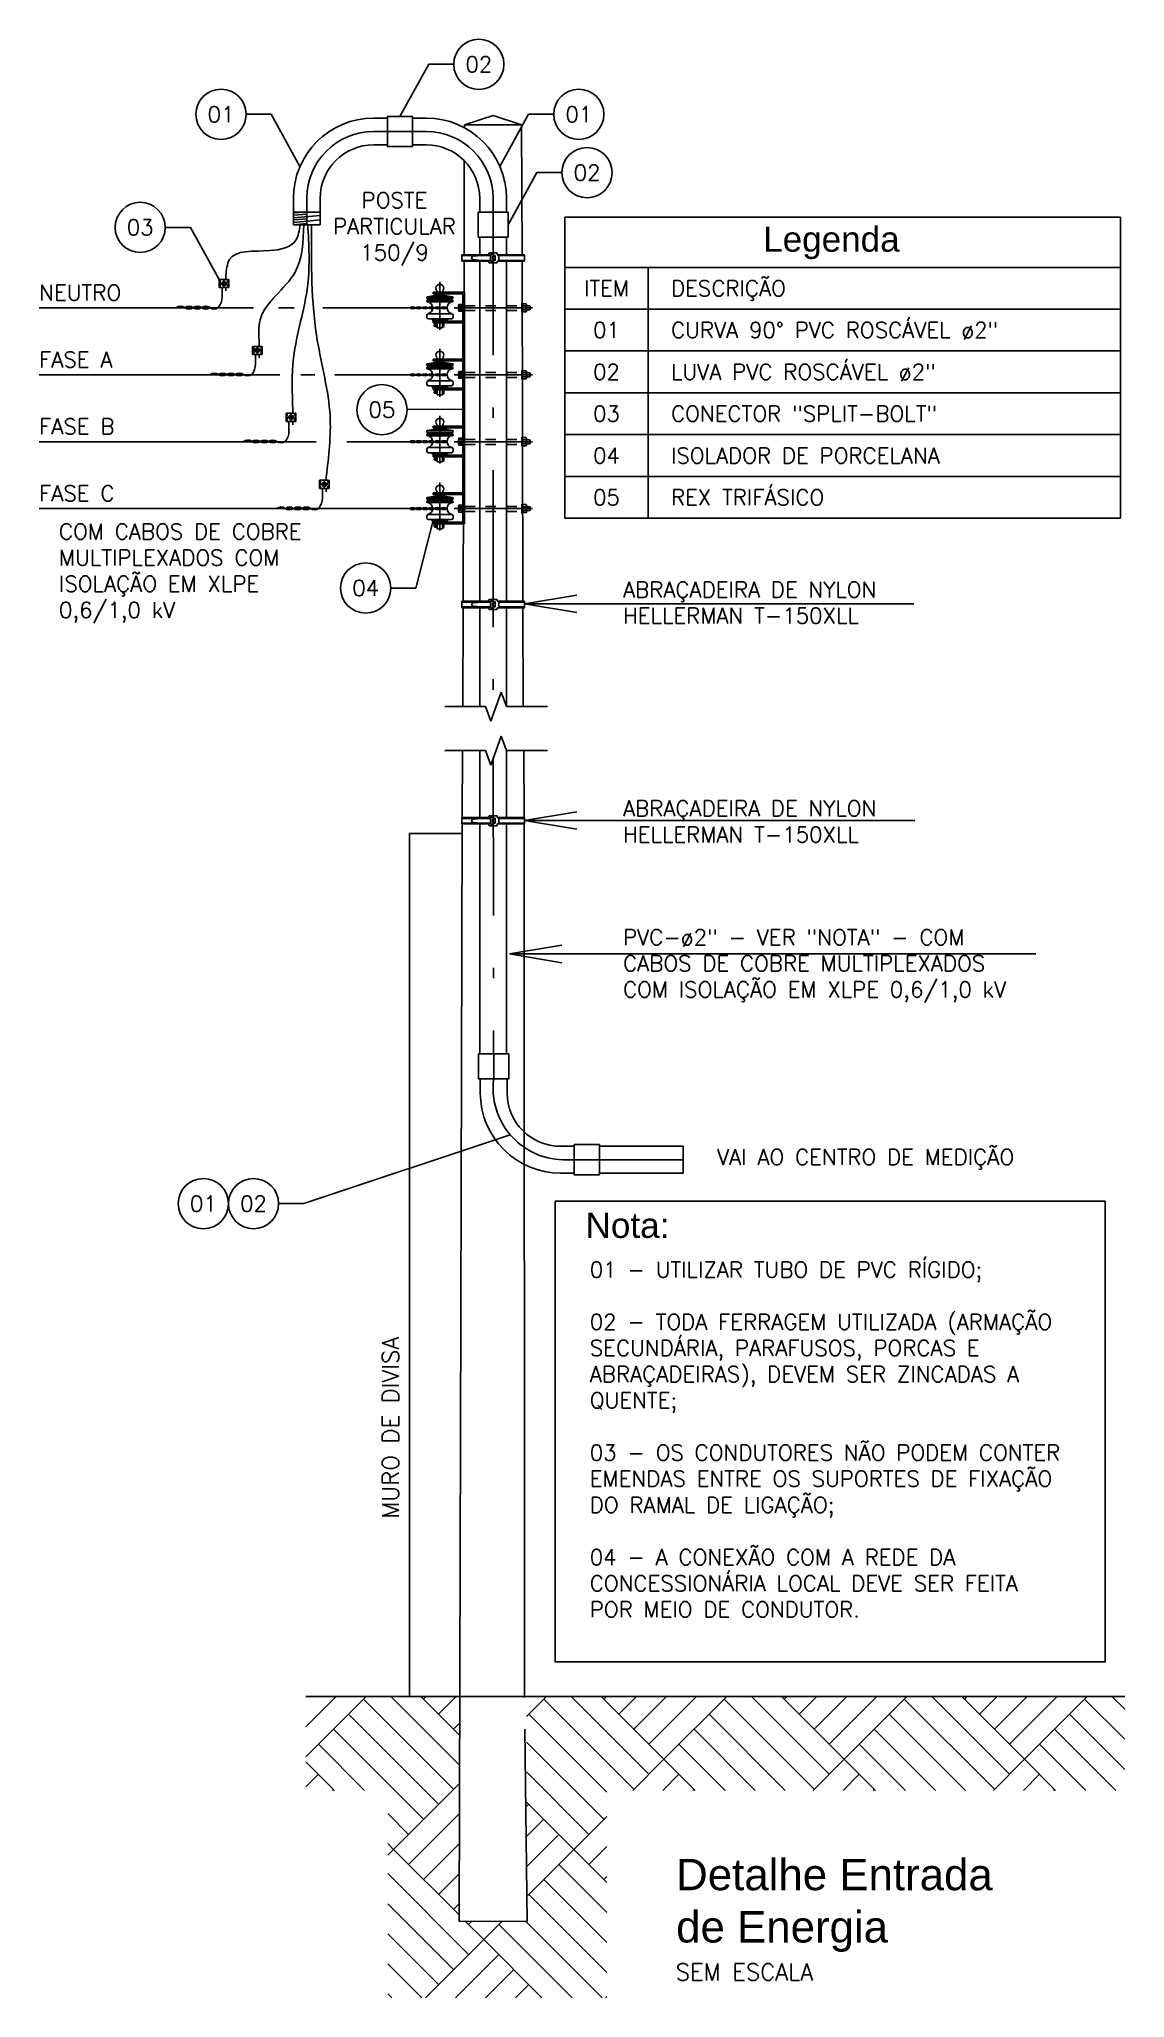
# Model space of a CAD drawing. Header units: millimetres. Extents: x 0 to 321, y -39 to 66.
# Drawn here: x 283.94 to 294.32, y 26.14 to 44.87 of the extents above; entities that cross this region are included whole.
import ezdxf
from ezdxf.enums import TextEntityAlignment as Align

# ---------------------------------------------------------------- set-up
doc = ezdxf.new("R2010")
doc.units = ezdxf.units.MM
doc.header["$LTSCALE"] = 0.5
doc.header["$MEASUREMENT"] = 0
for name, pattern in [('CENTRO01', [8, 3, -1, 0, -1, 3]), ('HIDDEN', [9.525, 6.35, -3.175]), ('HIDDEN2', [0.1875, 0.125, -0.0625])]:
    doc.linetypes.add(name, pattern=pattern)
for name, color, linetype in [('A-PILAR', 2, 'Continuous'), ('A-PISO', 5, 'Continuous'), ('A-TXT1', 2, 'Continuous'), ('AUXIL1', 1, 'Continuous'), ('AUXIL2', 7, 'Continuous'), ('E-CENT', 7, 'CENTRO01'), ('E-CENTRO', 7, 'CENTRO01'), ('E-CT-001', 1, 'Continuous'), ('E-HATCH', 7, 'Continuous'), ('E-ISO-CENTRO', 7, 'CENTRO01'), ('E-PAR-CENTRO', 7, 'CENTRO01'), ('E-PARAFUSO', 7, 'Continuous'), ('ELETRODUTO', 3, 'Continuous'), ('LEGENDA', 2, 'Continuous'), ('linha_de_chamada', 1, 'Continuous'), ('NORMO-DETALHES', 2, 'Continuous')]:
    doc.layers.add(name, color=color, linetype=linetype)
doc.layers.add('Arquitetura', color=8, linetype='Continuous', lineweight=5)
doc.styles.add('140-50', font='arial.ttf', dxfattribs={"height": 0.3})
doc.styles.add('140-500', font='arial.ttf', dxfattribs={"height": 3})
doc.styles.add('60-250', font='romans.shx', dxfattribs={"height": 0.375})
doc.styles.add('60-50', font='romans.shx', dxfattribs={"height": 0.08})
doc.styles.add('ROMANS', font='romans.shx')
doc.dimstyles.new('SETAS250', dxfattribs={"dimtxt": 0.15, "dimasz": 0.5, "dimexe": 0.15, "dimexo": 0, "dimgap": 0.1, "dimtad": 1, "dimzin": 10, "dimdsep": 46, "dimtxsty": '60-250', "dimblk1": 'OPEN', "dimblk2": 'OPEN', "dimsah": 1, "dimcen": 0, "dimclrd": 1, "dimclre": 1, "dimclrt": 2, "dimadec": 0, "dimazin": 0, "dimtfac": 1, "dimtix": 1, "dimtmove": 2, "dimatfit": 3, "dimldrblk": 'OPEN', "dimfxl": 0, "dimtolj": 1, "dimtzin": 6, "dimarcsym": 0})

msp = doc.modelspace()

# ---------------------------------------------------------------- texts
at = {"color": 2, "style": 'ROMANS'}
for s, p in [('ITEM', (289.367, 42.49)), ('01', (289.367, 42.09)), ('02', (289.367, 41.69)), ('03', (289.367, 41.29)), ('04', (289.367, 40.89)), ('05', (289.367, 40.49))]:
    msp.add_text(s, height=0.15, dxfattribs=at).set_placement(p, align=Align.MIDDLE)
for s, p in [('DESCRIÇÃO', (289.984, 42.49)), ('CURVA 90° PVC ROSCÁVEL ø2"', (289.984, 42.09)), ('LUVA PVC ROSCÁVEL ø2"', (289.984, 41.69)), ('CONECTOR "SPLIT-BOLT" ', (289.984, 41.29)), ('ISOLADOR DE PORCELANA', (289.984, 40.89)), ('REX TRIFÁSICO', (289.984, 40.49))]:
    msp.add_text(s, height=0.15, dxfattribs=at).set_placement(p, align=Align.MIDDLE_LEFT)
at = {"color": 2, "char_height": 0.15, "attachment_point": 1, "style": 'ROMANS'}
for s, insert, width in [('ABRAÇADEIRA DE NYLON HELLERMAN T-150XLL', (289.525, 39.683), 2.72951), ('ABRAÇADEIRA DE NYLON HELLERMAN T-150XLL', (289.525, 37.59), 2.7599), ('PVC-ø2" - VER "NOTA" - COM CABOS DE COBRE MULTIPLEXADOS COM ISOLAÇÃO EM XLPE 0,6/1,0 kV', (289.525, 36.358), 4.32886)]:
    msp.add_mtext(s, dxfattribs=dict(at, insert=insert, width=width))
at = {"layer": 'A-TXT1', "style": 'ROMANS'}
msp.add_text('MURO DE DIVISA', height=0.16, rotation=90, dxfattribs=at).set_placement((287.382, 30.72))
at = {"layer": 'Arquitetura', "color": 5, "style": '140-500'}
msp.add_text('Legenda', height=0.24, dxfattribs=at).set_placement((291.518, 42.93), align=Align.MIDDLE)
msp.add_text('Nota:', height=0.24, dxfattribs=at).set_placement((289.167, 33.407))
at = {"layer": 'LEGENDA', "color": 2, "style": '60-50'}
msp.add_text('SEM ESCALA', height=0.16, dxfattribs=at).set_placement((290.028, 26.306))
at = {"layer": 'LEGENDA', "color": 5, "ltscale": 20, "insert": (290.033, 27.468), "char_height": 0.3, "width": 5.17244, "attachment_point": 1, "style": '140-50'}
msp.add_mtext('Detalhe Entrada \\Pde Energia', dxfattribs=at)
at = {"layer": 'NORMO-DETALHES', "style": '60-50'}
for s, p in [('02', (288.146, 44.632)), ('01', (285.68, 44.154)), ('01', (289.102, 44.154)), ('02', (289.181, 43.596)), ('03', (284.907, 43.072)), ('05', (287.219, 41.328)), ('04', (287.064, 39.623)), ('01', (285.511, 33.735)), ('02', (285.991, 33.735))]:
    msp.add_text(s, height=0.15, dxfattribs=at).set_placement(p, align=Align.MIDDLE)
for s, p in [('NEUTRO', (283.941, 42.373)), ('FASE A ', (283.941, 41.733)), ('FASE B ', (283.941, 41.093)), ('FASE C ', (283.941, 40.453))]:
    msp.add_text(s, height=0.15, dxfattribs=at).set_placement(p)
at = {"layer": 'NORMO-DETALHES', "char_height": 0.15, "style": '60-50'}
for s, insert, width, attachment_point in [('POSTE PARTICULAR 150/9', (287.339, 43.407), 1.5438, 2), ('COM CABOS DE COBRE MULTIPLEXADOS COM ISOLAÇÃO EM XLPE 0,6/1,0 kV', (284.13, 40.238), 2.65755, 1), ('VAI AO CENTRO DE MEDIÇÃO', (291.845, 34.255), 4.37287, 2), ('01 - UTILIZAR TUBO DE PVC RÍGIDO;\\P \\P02 - TODA FERRAGEM UTILIZADA (ARMAÇÃO SECUNDÁRIA, PARAFUSOS, PORCAS E ABRAÇADEIRAS), DEVEM SER ZINCADAS A QUENTE; \\P\\P03 - OS CONDUTORES NÃO PODEM CONTER EMENDAS ENTRE OS SUPORTES DE FIXAÇÃO DO RAMAL DE LIGAÇÃO; \\P\\P04 - A CONEXÃO COM A REDE DA CONCESSIONÁRIA LOCAL DEVE SER FEITA POR MEIO DE CONDUTOR.', (289.207, 33.179), 4.94386, 1)]:
    msp.add_mtext(s, dxfattribs=dict(at, insert=insert, width=width, attachment_point=attachment_point))

# ---------------------------------------------------------------- blocks, each defined once
blk = doc.blocks.new('_OPEN')
at = {"color": 0, "linetype": 'ByBlock'}
for p, q in [((-1, 0.167), (0, 0)), ((0, 0), (-1, -0.167)), ((0, 0), (-1, 0))]:
    blk.add_line(p, q, dxfattribs=at)

# ---------------------------------------------------------------- hatches: boundary and pattern name
h = msp.add_hatch()
h.set_pattern_fill('AR-PARQ1', color=1, scale=0.004, angle=45, style=0)
h.set_pattern_definition([(135, (-179.9317, -379.3558), (-1.7242092, 2e-16), [1.2192, -1.2192]), (135, (-179.788, -379.2121), (-1.7242092, 2e-16), [1.2192, -1.2192]), (135, (-179.6443, -379.0684), (-1.7242092, 2e-16), [1.2192, -1.2192]), (135, (-179.5006, -378.9247), (-1.7242092, 2e-16), [1.2192, -1.2192]), (135, (-179.357, -378.781), (-1.7242092, 2e-16), [1.2192, -1.2192]), (135, (-179.2133, -378.6373), (-1.7242092, 2e-16), [1.2192, -1.2192]), (135, (-179.0696, -378.4937), (-1.7242092, 2e-16), [1.2192, -1.2192]), (45, (-180.7938, -378.4937), (1.7242092, -2e-16), [1.2192, -1.2192]), (45, (-180.9375, -378.35), (1.7242092, -2e-16), [1.2192, -1.2192]), (45, (-181.0812, -378.2063), (1.7242092, -2e-16), [1.2192, -1.2192]), (45, (-181.2248, -378.0626), (1.7242092, -2e-16), [1.2192, -1.2192]), (45, (-181.3685, -377.9189), (1.7242092, -2e-16), [1.2192, -1.2192]), (45, (-181.5122, -377.7752), (1.7242092, -2e-16), [1.2192, -1.2192]), (45, (-181.6559, -377.6316), (1.7242092, -2e-16), [1.2192, -1.2192])])
h.paths.add_polyline_path([(294.324, 29.021), (288.602, 29.021), (288.608, 26.869), (287.957, 26.869), (287.962, 29.021), (286.492, 29.021), (286.492, 28.123), (287.275, 28.123), (287.275, 26.139), (289.37, 26.139), (289.37, 28.123), (294.324, 28.123)])

# ---------------------------------------------------------------- linework, layer by layer
at = {"color": 1}
for p, q in [((287.906, 44.632), (287.666, 44.632)), ((285.92, 44.154), (286.16, 44.154)), ((288.862, 44.154), (288.622, 44.154)), ((288.941, 43.596), (288.701, 43.596)), ((288.967, 43.17), (288.967, 40.29)), ((288.967, 43.17), (294.282, 43.17)), ((294.282, 43.17), (294.282, 40.29)), ((285.147, 43.072), (285.387, 43.072)), ((288.242, 42.81), (287.983, 42.81)), ((287.983, 42.749), (287.983, 42.81)), ((288.258, 42.802), (287.983, 42.802)), ((288.258, 42.757), (287.983, 42.757)), ((288.242, 42.749), (287.983, 42.749)), ((288.176, 42.802), (288.092, 42.796)), ((288.092, 42.764), (288.176, 42.757)), ((288.242, 42.82), (288.242, 42.81)), ((288.242, 42.749), (288.242, 42.74)), ((288.314, 42.828), (288.25, 42.828)), ((288.25, 42.732), (288.314, 42.732)), ((288.258, 42.812), (288.258, 42.748)), ((288.286, 42.812), (288.258, 42.812)), ((288.258, 42.748), (288.286, 42.748)), ((288.276, 42.764), (288.276, 42.796)), ((288.302, 42.796), (288.276, 42.796)), ((288.276, 42.764), (288.302, 42.764)), ((288.286, 42.804), (288.286, 42.812)), ((288.302, 42.804), (288.286, 42.804)), ((288.286, 42.756), (288.302, 42.756)), ((288.286, 42.756), (288.286, 42.748)), ((288.302, 42.804), (288.302, 42.756)), ((288.322, 42.82), (288.322, 42.81)), ((288.322, 42.81), (288.583, 42.81)), ((288.322, 42.749), (288.322, 42.74)), ((288.322, 42.749), (288.583, 42.749)), ((288.338, 42.757), (288.338, 42.802)), ((288.338, 42.802), (288.583, 42.802)), ((288.338, 42.757), (288.583, 42.757)), ((288.583, 42.749), (288.583, 42.81)), ((288.583, 42.757), (288.583, 42.802)), ((288.967, 42.69), (294.282, 42.69)), ((289.767, 42.69), (289.767, 40.29)), ((288.967, 42.29), (294.282, 42.29)), ((288.967, 41.89), (294.282, 41.89)), ((288.967, 41.49), (294.282, 41.49)), ((287.459, 41.332), (287.992, 41.331)), ((288.967, 41.09), (294.282, 41.09)), ((288.967, 40.69), (294.282, 40.69)), ((288.967, 40.29), (294.282, 40.29)), ((287.544, 39.623), (287.709, 40.269)), ((287.304, 39.623), (287.544, 39.623)), ((288.242, 39.496), (287.983, 39.496)), ((287.983, 39.435), (287.983, 39.496)), ((288.258, 39.488), (287.983, 39.488)), ((288.258, 39.443), (287.983, 39.443)), ((288.242, 39.435), (287.983, 39.435)), ((288.176, 39.488), (288.092, 39.482)), ((288.092, 39.45), (288.176, 39.443)), ((288.242, 39.506), (288.242, 39.496)), ((288.242, 39.435), (288.242, 39.426)), ((288.314, 39.514), (288.25, 39.514)), ((288.25, 39.418), (288.314, 39.418)), ((288.258, 39.498), (288.258, 39.434)), ((288.286, 39.498), (288.258, 39.498)), ((288.258, 39.434), (288.286, 39.434)), ((288.276, 39.45), (288.276, 39.482)), ((288.302, 39.482), (288.276, 39.482)), ((288.276, 39.45), (288.302, 39.45)), ((288.286, 39.49), (288.286, 39.498)), ((288.302, 39.49), (288.286, 39.49)), ((288.286, 39.442), (288.302, 39.442)), ((288.286, 39.442), (288.286, 39.434)), ((288.302, 39.49), (288.302, 39.442)), ((288.322, 39.506), (288.322, 39.496)), ((288.322, 39.496), (288.583, 39.496)), ((288.322, 39.435), (288.322, 39.426)), ((288.322, 39.435), (288.583, 39.435)), ((288.338, 39.443), (288.338, 39.488)), ((288.338, 39.488), (288.583, 39.488)), ((288.338, 39.443), (288.583, 39.443)), ((288.583, 39.435), (288.583, 39.496)), ((288.583, 39.443), (288.583, 39.488)), ((288.242, 37.427), (287.983, 37.427)), ((287.983, 37.366), (287.983, 37.427)), ((288.258, 37.419), (287.983, 37.419)), ((288.258, 37.374), (287.983, 37.374)), ((288.242, 37.366), (287.983, 37.366)), ((288.176, 37.419), (288.092, 37.413)), ((288.092, 37.381), (288.176, 37.374)), ((288.242, 37.437), (288.242, 37.427)), ((288.242, 37.366), (288.242, 37.357)), ((288.314, 37.445), (288.25, 37.445)), ((288.25, 37.349), (288.314, 37.349)), ((288.258, 37.429), (288.258, 37.365)), ((288.286, 37.429), (288.258, 37.429)), ((288.258, 37.365), (288.286, 37.365)), ((288.276, 37.381), (288.276, 37.413)), ((288.302, 37.413), (288.276, 37.413)), ((288.276, 37.381), (288.302, 37.381)), ((288.286, 37.421), (288.286, 37.429)), ((288.302, 37.421), (288.286, 37.421)), ((288.286, 37.373), (288.302, 37.373)), ((288.286, 37.373), (288.286, 37.365)), ((288.302, 37.421), (288.302, 37.373)), ((288.322, 37.437), (288.322, 37.427)), ((288.322, 37.427), (288.583, 37.427)), ((288.322, 37.366), (288.322, 37.357)), ((288.322, 37.366), (288.583, 37.366)), ((288.338, 37.374), (288.338, 37.419)), ((288.338, 37.419), (288.583, 37.419)), ((288.338, 37.374), (288.583, 37.374)), ((288.583, 37.366), (288.583, 37.427)), ((288.583, 37.374), (288.583, 37.419)), ((286.231, 33.735), (286.471, 33.735))]:
    msp.add_line(p, q, dxfattribs=at)
for p, q in [((285.662, 42.496), (285.662, 42.574)), ((285.662, 42.574), (285.668, 42.574)), ((285.662, 42.552), (285.679, 42.552)), ((285.668, 42.552), (285.668, 42.574)), ((285.672, 42.535), (285.743, 42.535)), ((285.673, 42.552), (285.673, 42.574)), ((285.673, 42.574), (285.743, 42.574)), ((285.708, 42.554), (285.692, 42.544)), ((285.692, 42.544), (285.692, 42.525)), ((285.708, 42.565), (285.708, 42.505)), ((285.724, 42.544), (285.708, 42.554)), ((285.724, 42.525), (285.724, 42.544)), ((285.737, 42.552), (285.754, 42.552)), ((285.743, 42.574), (285.743, 42.552)), ((285.748, 42.574), (285.748, 42.552)), ((285.748, 42.574), (285.754, 42.574)), ((285.754, 42.574), (285.754, 42.496)), ((285.679, 42.518), (285.662, 42.518)), ((285.668, 42.496), (285.662, 42.496)), ((285.668, 42.496), (285.668, 42.518)), ((285.673, 42.496), (285.673, 42.518)), ((285.743, 42.496), (285.673, 42.496)), ((285.692, 42.525), (285.708, 42.516)), ((285.708, 42.516), (285.724, 42.525)), ((285.754, 42.518), (285.737, 42.518)), ((285.743, 42.518), (285.743, 42.496)), ((285.748, 42.518), (285.748, 42.496)), ((285.754, 42.496), (285.748, 42.496)), ((285.982, 41.934), (285.988, 41.934)), ((285.982, 41.856), (285.982, 41.934)), ((285.982, 41.912), (285.999, 41.912)), ((285.999, 41.878), (285.982, 41.878)), ((285.988, 41.856), (285.982, 41.856)), ((285.988, 41.912), (285.988, 41.934)), ((285.988, 41.856), (285.988, 41.878)), ((285.992, 41.895), (286.063, 41.895)), ((285.993, 41.934), (286.063, 41.934)), ((285.993, 41.912), (285.993, 41.934)), ((285.993, 41.856), (285.993, 41.878)), ((286.063, 41.856), (285.993, 41.856)), ((286.028, 41.914), (286.012, 41.904)), ((286.012, 41.904), (286.012, 41.885)), ((286.012, 41.885), (286.028, 41.876)), ((286.028, 41.925), (286.028, 41.865)), ((286.044, 41.904), (286.028, 41.914)), ((286.028, 41.876), (286.044, 41.885)), ((286.044, 41.885), (286.044, 41.904)), ((286.057, 41.912), (286.074, 41.912)), ((286.074, 41.878), (286.057, 41.878)), ((286.063, 41.934), (286.063, 41.912)), ((286.063, 41.878), (286.063, 41.856)), ((286.068, 41.934), (286.074, 41.934)), ((286.068, 41.934), (286.068, 41.912)), ((286.068, 41.878), (286.068, 41.856)), ((286.074, 41.856), (286.068, 41.856)), ((286.074, 41.934), (286.074, 41.856)), ((286.302, 41.294), (286.308, 41.294)), ((286.302, 41.216), (286.302, 41.294)), ((286.302, 41.272), (286.319, 41.272)), ((286.319, 41.238), (286.302, 41.238)), ((286.308, 41.216), (286.302, 41.216)), ((286.308, 41.272), (286.308, 41.294)), ((286.308, 41.216), (286.308, 41.238)), ((286.312, 41.255), (286.383, 41.255)), ((286.313, 41.294), (286.383, 41.294)), ((286.313, 41.272), (286.313, 41.294)), ((286.313, 41.216), (286.313, 41.238)), ((286.383, 41.216), (286.313, 41.216)), ((286.348, 41.274), (286.332, 41.264)), ((286.332, 41.264), (286.332, 41.245)), ((286.332, 41.245), (286.348, 41.236)), ((286.348, 41.285), (286.348, 41.225)), ((286.364, 41.264), (286.348, 41.274)), ((286.348, 41.236), (286.364, 41.245)), ((286.364, 41.245), (286.364, 41.264)), ((286.377, 41.272), (286.394, 41.272)), ((286.394, 41.238), (286.377, 41.238)), ((286.383, 41.294), (286.383, 41.272)), ((286.383, 41.238), (286.383, 41.216)), ((286.388, 41.294), (286.394, 41.294)), ((286.388, 41.294), (286.388, 41.272)), ((286.388, 41.238), (286.388, 41.216)), ((286.394, 41.216), (286.388, 41.216)), ((286.394, 41.294), (286.394, 41.216)), ((286.622, 40.654), (286.628, 40.654)), ((286.622, 40.576), (286.622, 40.654)), ((286.628, 40.632), (286.628, 40.654)), ((286.633, 40.654), (286.703, 40.654)), ((286.633, 40.632), (286.633, 40.654)), ((286.703, 40.654), (286.703, 40.632)), ((286.708, 40.654), (286.714, 40.654)), ((286.708, 40.654), (286.708, 40.632)), ((286.714, 40.654), (286.714, 40.576)), ((286.622, 40.632), (286.639, 40.632)), ((286.639, 40.598), (286.622, 40.598)), ((286.628, 40.576), (286.622, 40.576)), ((286.628, 40.576), (286.628, 40.598)), ((286.632, 40.615), (286.703, 40.615)), ((286.633, 40.576), (286.633, 40.598)), ((286.703, 40.576), (286.633, 40.576)), ((286.668, 40.634), (286.652, 40.624)), ((286.652, 40.624), (286.652, 40.605)), ((286.652, 40.605), (286.668, 40.596)), ((286.668, 40.645), (286.668, 40.585)), ((286.684, 40.624), (286.668, 40.634)), ((286.668, 40.596), (286.684, 40.605)), ((286.684, 40.605), (286.684, 40.624)), ((286.697, 40.632), (286.714, 40.632)), ((286.714, 40.598), (286.697, 40.598)), ((286.703, 40.598), (286.703, 40.576)), ((286.708, 40.598), (286.708, 40.576)), ((286.714, 40.576), (286.708, 40.576))]:
    msp.add_line(p, q)
at = {"color": 5}
for p, q in [((285.726, 42.574), (285.726, 42.606)), ((285.69, 42.496), (285.69, 42.406)), ((285.726, 42.496), (285.726, 42.464)), ((285.989, 42.302), (283.941, 42.302)), ((286.379, 42.302), (286.23, 42.302)), ((287.483, 42.302), (286.655, 42.302)), ((287.484, 42.302), (287.842, 42.302)), ((287.842, 42.302), (287.647, 42.302)), ((286.046, 41.934), (286.046, 41.966)), ((286.01, 41.856), (286.01, 41.766)), ((286.046, 41.856), (286.046, 41.824)), ((286.244, 41.662), (283.941, 41.662)), ((286.577, 41.662), (286.443, 41.662)), ((287.483, 41.662), (286.768, 41.662)), ((287.484, 41.662), (287.842, 41.662)), ((287.842, 41.662), (287.647, 41.662)), ((286.33, 41.216), (286.33, 41.126)), ((286.366, 41.294), (286.366, 41.326)), ((286.366, 41.216), (286.366, 41.184)), ((286.591, 41.022), (283.941, 41.022)), ((287.483, 41.022), (286.882, 41.022)), ((287.484, 41.022), (287.842, 41.022)), ((287.842, 41.022), (287.647, 41.022)), ((286.686, 40.654), (286.686, 40.686)), ((286.65, 40.576), (286.65, 40.486)), ((286.686, 40.576), (286.686, 40.544)), ((287.483, 40.382), (283.941, 40.382)), ((287.484, 40.382), (287.842, 40.382)), ((287.842, 40.382), (287.647, 40.382))]:
    msp.add_line(p, q, dxfattribs=at)
at = {"color": 1}
msp.add_lwpolyline([(288.875, 33.757), (294.138, 33.757), (294.138, 29.352), (288.875, 29.352)], close=True, dxfattribs=at)
for centre in [(288.146, 44.632), (285.68, 44.154), (289.102, 44.154), (289.181, 43.596), (284.907, 43.072), (287.219, 41.328), (287.064, 39.623), (285.511, 33.735), (285.991, 33.735)]:
    msp.add_circle(centre, 0.24, dxfattribs=at)
for centre, radius in [((285.708, 42.535), 0.0207), ((285.708, 42.535), 0.0163), ((286.028, 41.895), 0.0207), ((286.028, 41.895), 0.0163), ((286.348, 41.255), 0.0207), ((286.348, 41.255), 0.0163), ((286.668, 40.615), 0.0207), ((286.668, 40.615), 0.0163)]:
    msp.add_circle(centre, radius)
for centre, radius, start, end in [((288.093, 42.78), 0.016, 94.3461, 265.6539), ((288.25, 42.82), 0.008, 90, 180), ((288.25, 42.74), 0.008, 180, 270), ((288.314, 42.82), 0.008, 360, 90), ((288.314, 42.74), 0.008, 270, 0), ((288.093, 39.466), 0.016, 94.3461, 265.6539), ((288.25, 39.506), 0.008, 90, 180), ((288.25, 39.426), 0.008, 180, 270), ((288.314, 39.506), 0.008, 360, 90), ((288.314, 39.426), 0.008, 270, 0), ((288.093, 37.397), 0.016, 94.3461, 265.6539), ((288.25, 37.437), 0.008, 90, 180), ((288.25, 37.357), 0.008, 180, 270), ((288.314, 37.437), 0.008, 360, 90), ((288.314, 37.357), 0.008, 270, 0)]:
    msp.add_arc(centre, radius, start, end, dxfattribs=at)
at = {"color": 5}
for centre, radius, start, end in [((285.53, 42.406), 0.16, 320.7919, 0), ((285.295, 42.254), 0.0646, 52.2731, 131.4524), ((285.374, 42.356), 0.0646, 232.2731, 307.7269), ((285.375, 42.254), 0.0646, 52.2731, 127.7269), ((285.454, 42.356), 0.0646, 232.2731, 307.7269), ((285.455, 42.254), 0.0646, 52.2731, 127.7269), ((285.534, 42.356), 0.0646, 232.2731, 307.7269), ((285.535, 42.254), 0.0646, 52.2731, 127.7269), ((285.614, 42.356), 0.0646, 232.2731, 307.7269), ((287.513, 42.264), 0.0484, 52.2731, 127.7269), ((287.514, 42.341), 0.0484, 232.2731, 307.7269), ((287.571, 42.264), 0.0484, 52.2731, 127.7269), ((287.572, 42.341), 0.0484, 232.2731, 307.7269), ((287.631, 42.264), 0.0484, 52.2731, 127.7269), ((287.632, 42.341), 0.0484, 232.2731, 307.7269), ((287.691, 42.264), 0.0484, 52.2731, 127.7269), ((287.692, 42.341), 0.0484, 232.2731, 307.7269), ((287.751, 42.264), 0.0484, 52.2731, 127.7269), ((287.752, 42.341), 0.0484, 232.2731, 307.7269), ((287.812, 42.264), 0.0484, 52.2731, 127.7269), ((287.812, 42.341), 0.0484, 232.2731, 307.7269), ((285.615, 41.614), 0.0646, 52.2731, 131.4524), ((285.694, 41.716), 0.0646, 232.2731, 307.7269), ((285.695, 41.614), 0.0646, 52.2731, 127.7269), ((285.774, 41.716), 0.0646, 232.2731, 307.7269), ((285.775, 41.614), 0.0646, 52.2731, 127.7269), ((285.854, 41.716), 0.0646, 232.2731, 307.7269), ((285.855, 41.614), 0.0646, 52.2731, 127.7269), ((285.934, 41.716), 0.0646, 232.2731, 307.7269), ((285.85, 41.766), 0.16, 320.7919, 0), ((287.513, 41.624), 0.0484, 52.2731, 127.7269), ((287.514, 41.701), 0.0484, 232.2731, 307.7269), ((287.571, 41.624), 0.0484, 52.2731, 127.7269), ((287.572, 41.701), 0.0484, 232.2731, 307.7269), ((287.631, 41.624), 0.0484, 52.2731, 127.7269), ((287.632, 41.701), 0.0484, 232.2731, 307.7269), ((287.691, 41.624), 0.0484, 52.2731, 127.7269), ((287.692, 41.701), 0.0484, 232.2731, 307.7269), ((287.751, 41.624), 0.0484, 52.2731, 127.7269), ((287.752, 41.701), 0.0484, 232.2731, 307.7269), ((287.812, 41.624), 0.0484, 52.2731, 127.7269), ((287.812, 41.701), 0.0484, 232.2731, 307.7269), ((285.935, 40.974), 0.0646, 52.2731, 131.4524), ((286.015, 40.974), 0.0646, 52.2731, 127.7269), ((286.095, 40.974), 0.0646, 52.2731, 127.7269), ((286.175, 40.974), 0.0646, 52.2731, 127.7269), ((286.17, 41.126), 0.16, 320.7919, 0), ((287.513, 40.984), 0.0484, 52.2731, 127.7269), ((287.571, 40.984), 0.0484, 52.2731, 127.7269), ((287.631, 40.984), 0.0484, 52.2731, 127.7269), ((287.691, 40.984), 0.0484, 52.2731, 127.7269), ((287.751, 40.984), 0.0484, 52.2731, 127.7269), ((287.812, 40.984), 0.0484, 52.2731, 127.7269), ((286.014, 41.076), 0.0646, 232.2731, 307.7269), ((286.094, 41.076), 0.0646, 232.2731, 307.7269), ((286.174, 41.076), 0.0646, 232.2731, 307.7269), ((286.254, 41.076), 0.0646, 232.2731, 307.7269), ((287.514, 41.061), 0.0484, 232.2731, 307.7269), ((287.572, 41.061), 0.0484, 232.2731, 307.7269), ((287.632, 41.061), 0.0484, 232.2731, 307.7269), ((287.692, 41.061), 0.0484, 232.2731, 307.7269), ((287.752, 41.061), 0.0484, 232.2731, 307.7269), ((287.812, 41.061), 0.0484, 232.2731, 307.7269), ((286.49, 40.486), 0.16, 320.7919, 0), ((286.255, 40.334), 0.0646, 52.2731, 131.4524), ((286.334, 40.436), 0.0646, 232.2731, 307.7269), ((286.335, 40.334), 0.0646, 52.2731, 127.7269), ((286.414, 40.436), 0.0646, 232.2731, 307.7269), ((286.415, 40.334), 0.0646, 52.2731, 127.7269), ((286.494, 40.436), 0.0646, 232.2731, 307.7269), ((286.495, 40.334), 0.0646, 52.2731, 127.7269), ((286.574, 40.436), 0.0646, 232.2731, 307.7269), ((287.513, 40.344), 0.0484, 52.2731, 127.7269), ((287.514, 40.421), 0.0484, 232.2731, 307.7269), ((287.571, 40.344), 0.0484, 52.2731, 127.7269), ((287.572, 40.421), 0.0484, 232.2731, 307.7269), ((287.631, 40.344), 0.0484, 52.2731, 127.7269), ((287.632, 40.421), 0.0484, 232.2731, 307.7269), ((287.691, 40.344), 0.0484, 52.2731, 127.7269), ((287.692, 40.421), 0.0484, 232.2731, 307.7269), ((287.751, 40.344), 0.0484, 52.2731, 127.7269), ((287.752, 40.421), 0.0484, 232.2731, 307.7269), ((287.812, 40.344), 0.0484, 52.2731, 127.7269), ((287.812, 40.421), 0.0484, 232.2731, 307.7269)]:
    msp.add_arc(centre, radius, start, end, dxfattribs=at)
for points in [[(285.726, 42.606), (285.761, 42.764), (286.146, 42.85), (286.395, 42.949), (286.436, 43.098)], [(286.046, 41.966), (286.053, 42.188), (286.388, 42.643), (286.471, 43.098)], [(286.366, 41.326), (286.374, 41.825), (286.509, 42.522), (286.509, 43.098)], [(286.686, 40.686), (286.723, 41.269), (286.601, 41.995), (286.546, 43.098)]]:
    msp.add_spline(points, degree=3, dxfattribs=at)
at = {"layer": 'A-PILAR'}
for p, q in [((288.01, 44.053), (288.008, 44.026)), ((288.282, 44.143), (288.01, 44.053)), ((288.554, 44.053), (288.01, 44.053)), ((288.282, 44.143), (288.554, 44.053)), ((288.554, 44.053), (288.56, 42.81)), ((288.007, 43.709), (288.005, 42.81)), ((288.005, 42.749), (287.997, 39.496)), ((288.56, 42.749), (288.568, 39.496)), ((287.997, 39.435), (287.994, 38.489)), ((288.568, 39.435), (288.571, 38.489)), ((287.988, 38.068), (287.987, 37.427)), ((288.577, 38.068), (288.578, 37.427)), ((287.987, 37.366), (287.957, 26.869)), ((288.578, 37.366), (288.584, 29.011)), ((288.585, 28.707), (288.608, 26.869)), ((287.957, 26.869), (288.608, 26.871))]:
    msp.add_line(p, q, dxfattribs=at)
at = {"layer": 'A-PISO', "color": 6}
msp.add_line((294.324, 29.021), (286.492, 29.021), dxfattribs=at)
at = {"layer": 'A-TXT1'}
for p, q in [((287.482, 37.276), (287.482, 29.021)), ((287.986, 37.276), (287.482, 37.276))]:
    msp.add_line(p, q, dxfattribs=at)
at = {"layer": 'AUXIL1', "linetype": 'HIDDEN2'}
for p, q in [((288.01, 42.323), (288.556, 42.323)), ((288.01, 42.276), (288.556, 42.276)), ((288.01, 41.683), (288.556, 41.683)), ((288.01, 41.636), (288.556, 41.636)), ((288.01, 41.043), (288.556, 41.043)), ((288.01, 40.996), (288.556, 40.996)), ((288.01, 40.403), (288.556, 40.403)), ((288.01, 40.356), (288.556, 40.356))]:
    msp.add_line(p, q, dxfattribs=at)
at = {"layer": 'AUXIL2'}
for p, q in [((287.741, 42.424), (287.655, 42.408)), ((287.892, 42.408), (287.655, 42.408)), ((287.892, 42.392), (287.655, 42.392)), ((287.892, 42.376), (287.655, 42.376)), ((287.892, 42.36), (287.655, 42.36)), ((287.709, 42.452), (288.008, 42.452)), ((287.709, 42.452), (287.709, 42.436)), ((287.709, 42.436), (287.992, 42.436)), ((287.805, 42.424), (287.741, 42.424)), ((287.748, 42.456), (287.748, 42.452)), ((287.748, 42.436), (287.748, 42.424)), ((287.799, 42.456), (287.799, 42.452)), ((287.799, 42.436), (287.799, 42.424)), ((287.892, 42.408), (287.805, 42.424)), ((287.992, 42.436), (287.992, 42.174)), ((288.008, 42.452), (288.008, 42.158)), ((287.647, 42.23), (287.647, 42.213)), ((287.887, 42.246), (287.659, 42.246)), ((287.884, 42.197), (287.663, 42.197)), ((287.701, 42.197), (287.701, 42.189)), ((287.837, 42.181), (287.709, 42.181)), ((287.709, 42.174), (287.992, 42.174)), ((287.709, 42.174), (287.709, 42.158)), ((287.709, 42.158), (288.008, 42.158)), ((287.748, 42.181), (287.748, 42.174)), ((287.748, 42.158), (287.748, 42.11)), ((287.799, 42.181), (287.799, 42.174)), ((287.799, 42.158), (287.799, 42.11)), ((287.845, 42.197), (287.845, 42.189)), ((287.9, 42.23), (287.9, 42.213)), ((287.953, 42.327), (287.953, 42.278)), ((287.955, 42.335), (287.985, 42.335)), ((287.955, 42.319), (287.985, 42.319)), ((287.955, 42.286), (287.985, 42.286)), ((287.955, 42.27), (287.985, 42.27)), ((287.985, 42.338), (287.992, 42.338)), ((287.985, 42.338), (287.985, 42.267)), ((287.985, 42.267), (287.992, 42.267)), ((287.992, 42.267), (287.992, 42.338)), ((287.742, 42.136), (287.748, 42.136)), ((287.742, 42.134), (287.748, 42.134)), ((287.744, 42.142), (287.748, 42.142)), ((287.744, 42.128), (287.748, 42.128)), ((287.748, 42.11), (287.799, 42.11)), ((287.799, 42.142), (287.814, 42.142)), ((287.799, 42.136), (287.814, 42.136)), ((287.799, 42.134), (287.8, 42.134)), ((287.8, 42.126), (287.81, 42.117)), ((287.803, 42.133), (287.814, 42.122)), ((287.814, 42.122), (287.81, 42.117)), ((287.814, 42.142), (287.814, 42.136)), ((287.741, 41.784), (287.655, 41.768)), ((287.709, 41.812), (288.008, 41.812)), ((287.709, 41.812), (287.709, 41.796)), ((287.709, 41.796), (287.992, 41.796)), ((287.805, 41.784), (287.741, 41.784)), ((287.748, 41.816), (287.748, 41.812)), ((287.748, 41.796), (287.748, 41.784)), ((287.799, 41.816), (287.799, 41.812)), ((287.799, 41.796), (287.799, 41.784)), ((287.892, 41.768), (287.805, 41.784)), ((287.992, 41.796), (287.992, 41.534)), ((288.008, 41.812), (288.008, 41.518)), ((287.647, 41.59), (287.647, 41.573)), ((287.892, 41.768), (287.655, 41.768)), ((287.892, 41.752), (287.655, 41.752)), ((287.892, 41.736), (287.655, 41.736)), ((287.892, 41.72), (287.655, 41.72)), ((287.887, 41.606), (287.659, 41.606)), ((287.9, 41.59), (287.9, 41.573)), ((287.953, 41.687), (287.953, 41.638)), ((287.955, 41.695), (287.985, 41.695)), ((287.955, 41.679), (287.985, 41.679)), ((287.955, 41.646), (287.985, 41.646)), ((287.955, 41.63), (287.985, 41.63)), ((287.985, 41.698), (287.992, 41.698)), ((287.985, 41.698), (287.985, 41.627)), ((287.985, 41.627), (287.992, 41.627)), ((287.992, 41.627), (287.992, 41.698)), ((287.884, 41.557), (287.663, 41.557)), ((287.701, 41.557), (287.701, 41.549)), ((287.837, 41.541), (287.709, 41.541)), ((287.709, 41.534), (287.992, 41.534)), ((287.709, 41.534), (287.709, 41.518)), ((287.709, 41.518), (288.008, 41.518)), ((287.742, 41.496), (287.748, 41.496)), ((287.742, 41.494), (287.748, 41.494)), ((287.744, 41.502), (287.748, 41.502)), ((287.744, 41.488), (287.748, 41.488)), ((287.748, 41.541), (287.748, 41.534)), ((287.748, 41.518), (287.748, 41.47)), ((287.748, 41.47), (287.799, 41.47)), ((287.799, 41.541), (287.799, 41.534)), ((287.799, 41.518), (287.799, 41.47)), ((287.799, 41.502), (287.814, 41.502)), ((287.799, 41.496), (287.814, 41.496)), ((287.799, 41.494), (287.8, 41.494)), ((287.8, 41.486), (287.81, 41.477)), ((287.803, 41.493), (287.814, 41.482)), ((287.814, 41.482), (287.81, 41.477)), ((287.814, 41.502), (287.814, 41.496)), ((287.845, 41.557), (287.845, 41.549)), ((287.741, 41.144), (287.655, 41.128)), ((287.892, 41.128), (287.655, 41.128)), ((287.892, 41.112), (287.655, 41.112)), ((287.892, 41.096), (287.655, 41.096)), ((287.892, 41.08), (287.655, 41.08)), ((287.709, 41.172), (288.008, 41.172)), ((287.709, 41.172), (287.709, 41.156)), ((287.709, 41.156), (287.992, 41.156)), ((287.805, 41.144), (287.741, 41.144)), ((287.748, 41.176), (287.748, 41.172)), ((287.748, 41.156), (287.748, 41.144)), ((287.799, 41.176), (287.799, 41.172)), ((287.799, 41.156), (287.799, 41.144)), ((287.892, 41.128), (287.805, 41.144)), ((287.953, 41.047), (287.953, 40.998)), ((287.955, 41.055), (287.985, 41.055)), ((287.955, 41.039), (287.985, 41.039)), ((287.985, 41.058), (287.992, 41.058)), ((287.985, 41.058), (287.985, 40.987)), ((287.992, 41.156), (287.992, 40.894)), ((287.992, 40.987), (287.992, 41.058)), ((288.008, 41.172), (288.008, 40.878)), ((287.647, 40.95), (287.647, 40.933)), ((287.887, 40.966), (287.659, 40.966)), ((287.884, 40.917), (287.663, 40.917)), ((287.701, 40.917), (287.701, 40.909)), ((287.837, 40.901), (287.709, 40.901)), ((287.709, 40.894), (287.992, 40.894)), ((287.709, 40.894), (287.709, 40.878)), ((287.709, 40.878), (288.008, 40.878)), ((287.742, 40.856), (287.748, 40.856)), ((287.742, 40.854), (287.748, 40.854)), ((287.744, 40.862), (287.748, 40.862)), ((287.744, 40.848), (287.748, 40.848)), ((287.748, 40.901), (287.748, 40.894)), ((287.748, 40.878), (287.748, 40.83)), ((287.799, 40.901), (287.799, 40.894)), ((287.799, 40.878), (287.799, 40.83)), ((287.799, 40.862), (287.814, 40.862)), ((287.799, 40.856), (287.814, 40.856)), ((287.799, 40.854), (287.8, 40.854)), ((287.8, 40.846), (287.81, 40.837)), ((287.803, 40.853), (287.814, 40.842)), ((287.814, 40.842), (287.81, 40.837)), ((287.814, 40.862), (287.814, 40.856)), ((287.845, 40.917), (287.845, 40.909)), ((287.9, 40.95), (287.9, 40.933)), ((287.955, 41.006), (287.985, 41.006)), ((287.955, 40.99), (287.985, 40.99)), ((287.985, 40.987), (287.992, 40.987)), ((287.748, 40.83), (287.799, 40.83)), ((287.741, 40.504), (287.655, 40.488)), ((287.892, 40.488), (287.655, 40.488)), ((287.892, 40.472), (287.655, 40.472)), ((287.709, 40.532), (288.008, 40.532)), ((287.709, 40.532), (287.709, 40.516)), ((287.709, 40.516), (287.992, 40.516)), ((287.805, 40.504), (287.741, 40.504)), ((287.748, 40.536), (287.748, 40.532)), ((287.748, 40.516), (287.748, 40.504)), ((287.799, 40.536), (287.799, 40.532)), ((287.799, 40.516), (287.799, 40.504)), ((287.892, 40.488), (287.805, 40.504)), ((287.992, 40.516), (287.992, 40.254)), ((288.008, 40.532), (288.008, 40.238)), ((287.647, 40.31), (287.647, 40.293)), ((287.892, 40.456), (287.655, 40.456)), ((287.892, 40.44), (287.655, 40.44)), ((287.887, 40.326), (287.659, 40.326)), ((287.9, 40.31), (287.9, 40.293)), ((287.953, 40.407), (287.953, 40.358)), ((287.955, 40.415), (287.985, 40.415)), ((287.955, 40.399), (287.985, 40.399)), ((287.955, 40.366), (287.985, 40.366)), ((287.955, 40.35), (287.985, 40.35)), ((287.985, 40.418), (287.992, 40.418)), ((287.985, 40.418), (287.985, 40.347)), ((287.985, 40.347), (287.992, 40.347)), ((287.992, 40.347), (287.992, 40.418)), ((287.884, 40.277), (287.663, 40.277)), ((287.701, 40.277), (287.701, 40.269)), ((287.837, 40.261), (287.709, 40.261)), ((287.709, 40.254), (287.992, 40.254)), ((287.709, 40.254), (287.709, 40.238)), ((287.709, 40.238), (288.008, 40.238)), ((287.742, 40.216), (287.748, 40.216)), ((287.742, 40.214), (287.748, 40.214)), ((287.744, 40.222), (287.748, 40.222)), ((287.744, 40.208), (287.748, 40.208)), ((287.748, 40.261), (287.748, 40.254)), ((287.748, 40.238), (287.748, 40.19)), ((287.748, 40.19), (287.799, 40.19)), ((287.799, 40.261), (287.799, 40.254)), ((287.799, 40.238), (287.799, 40.19)), ((287.799, 40.222), (287.814, 40.222)), ((287.799, 40.216), (287.814, 40.216)), ((287.799, 40.214), (287.8, 40.214)), ((287.8, 40.206), (287.81, 40.197)), ((287.803, 40.213), (287.814, 40.202)), ((287.814, 40.202), (287.81, 40.197)), ((287.814, 40.222), (287.814, 40.216)), ((287.845, 40.277), (287.845, 40.269))]:
    msp.add_line(p, q, dxfattribs=at)
for centre, radius, start, end in [((287.773, 42.49), 0.0374, 321.1383, 218.8617), ((287.655, 42.4), 0.008, 90, 270), ((287.655, 42.368), 0.008, 90, 270), ((287.655, 42.384), 0.008, 270, 90), ((287.646, 42.303), 0.0579, 282.8579, 81.692), ((287.732, 42.456), 0.016, 0, 38.8617), ((287.815, 42.456), 0.016, 141.1383, 180), ((287.9, 42.303), 0.0579, 98.308, 257.1421), ((287.892, 42.384), 0.008, 90, 270), ((287.892, 42.4), 0.008, 270, 90), ((287.892, 42.368), 0.008, 270, 90), ((287.663, 42.23), 0.016, 102.5559, 180), ((287.663, 42.213), 0.016, 180, 270), ((287.709, 42.189), 0.008, 180, 270), ((287.837, 42.189), 0.008, 270, 0), ((287.884, 42.213), 0.016, 270, 0), ((287.884, 42.23), 0.016, 0, 77.4441), ((287.966, 42.327), 0.0132, 142.1211, 217.8789), ((288.002, 42.302), 0.0498, 160.9634, 199.0366), ((287.966, 42.278), 0.0132, 142.1211, 217.8789), ((287.742, 42.141), 0.0048, 232.1668, 270), ((287.742, 42.129), 0.0048, 90, 127.8332), ((287.744, 42.147), 0.0048, 240.5662, 270), ((287.744, 42.123), 0.0048, 90, 119.4338), ((287.797, 42.123), 0.0048, 45, 65.5302), ((287.8, 42.129), 0.0048, 45, 90), ((287.773, 41.85), 0.0374, 321.1383, 218.8617), ((287.732, 41.816), 0.016, 0, 38.8617), ((287.815, 41.816), 0.016, 141.1383, 180), ((287.655, 41.76), 0.008, 90, 270), ((287.655, 41.728), 0.008, 90, 270), ((287.663, 41.59), 0.016, 102.5559, 180), ((287.655, 41.744), 0.008, 270, 90), ((287.646, 41.663), 0.0579, 282.8579, 81.692), ((287.9, 41.663), 0.0579, 98.308, 257.1421), ((287.892, 41.744), 0.008, 90, 270), ((287.884, 41.59), 0.016, 0, 77.4441), ((287.892, 41.76), 0.008, 270, 90), ((287.892, 41.728), 0.008, 270, 90), ((287.966, 41.687), 0.0132, 142.1211, 217.8789), ((288.002, 41.662), 0.0498, 160.9634, 199.0366), ((287.966, 41.638), 0.0132, 142.1211, 217.8789), ((287.663, 41.573), 0.016, 180, 270), ((287.709, 41.549), 0.008, 180, 270), ((287.742, 41.501), 0.0048, 232.1668, 270), ((287.742, 41.489), 0.0048, 90, 127.8332), ((287.744, 41.507), 0.0048, 240.5662, 270), ((287.744, 41.483), 0.0048, 90, 119.4338), ((287.797, 41.483), 0.0048, 45, 65.5302), ((287.8, 41.489), 0.0048, 45, 90), ((287.837, 41.549), 0.008, 270, 0), ((287.884, 41.573), 0.016, 270, 0), ((287.773, 41.21), 0.0374, 321.1383, 218.8617), ((287.655, 41.12), 0.008, 90, 270), ((287.655, 41.088), 0.008, 90, 270), ((287.655, 41.104), 0.008, 270, 90), ((287.646, 41.023), 0.0579, 282.8579, 81.692), ((287.732, 41.176), 0.016, 0, 38.8617), ((287.815, 41.176), 0.016, 141.1383, 180), ((287.9, 41.023), 0.0579, 98.308, 257.1421), ((287.892, 41.104), 0.008, 90, 270), ((287.892, 41.12), 0.008, 270, 90), ((287.892, 41.088), 0.008, 270, 90), ((287.966, 41.047), 0.0132, 142.1211, 217.8789), ((288.002, 41.022), 0.0498, 160.9634, 199.0366), ((287.663, 40.95), 0.016, 102.5559, 180), ((287.663, 40.933), 0.016, 180, 270), ((287.709, 40.909), 0.008, 180, 270), ((287.742, 40.861), 0.0048, 232.1668, 270), ((287.742, 40.849), 0.0048, 90, 127.8332), ((287.744, 40.867), 0.0048, 240.5662, 270), ((287.744, 40.843), 0.0048, 90, 119.4338), ((287.797, 40.843), 0.0048, 45, 65.5302), ((287.8, 40.849), 0.0048, 45, 90), ((287.837, 40.909), 0.008, 270, 0), ((287.884, 40.933), 0.016, 270, 0), ((287.884, 40.95), 0.016, 0, 77.4441), ((287.966, 40.998), 0.0132, 142.1211, 217.8789), ((287.655, 40.48), 0.008, 90, 270), ((287.655, 40.464), 0.008, 270, 90), ((287.773, 40.57), 0.0374, 321.1383, 218.8617), ((287.732, 40.536), 0.016, 0, 38.8617), ((287.815, 40.536), 0.016, 141.1383, 180), ((287.892, 40.464), 0.008, 90, 270), ((287.892, 40.48), 0.008, 270, 90), ((287.655, 40.448), 0.008, 90, 270), ((287.663, 40.31), 0.016, 102.5559, 180), ((287.663, 40.293), 0.016, 180, 270), ((287.646, 40.383), 0.0579, 282.8579, 81.692), ((287.9, 40.383), 0.0579, 98.308, 257.1421), ((287.884, 40.293), 0.016, 270, 0), ((287.884, 40.31), 0.016, 0, 77.4441), ((287.892, 40.448), 0.008, 270, 90), ((287.966, 40.407), 0.0132, 142.1211, 217.8789), ((288.002, 40.382), 0.0498, 160.9634, 199.0366), ((287.966, 40.358), 0.0132, 142.1211, 217.8789), ((287.709, 40.269), 0.008, 180, 270), ((287.742, 40.221), 0.0048, 232.1668, 270), ((287.742, 40.209), 0.0048, 90, 127.8332), ((287.744, 40.227), 0.0048, 240.5662, 270), ((287.744, 40.203), 0.0048, 90, 119.4338), ((287.797, 40.203), 0.0048, 45, 65.5302), ((287.8, 40.209), 0.0048, 45, 90), ((287.837, 40.269), 0.008, 270, 0)]:
    msp.add_arc(centre, radius, start, end, dxfattribs=at)
at = {"layer": 'AUXIL2', "extrusion": (0, 0, -1)}
for centre in [(287.732, 42.135), (287.732, 41.495), (287.732, 40.855), (287.732, 40.215)]:
    msp.add_ellipse(centre, major_axis=(0.00784, 0), ratio=0.455973, start_param=0.530906, end_param=5.75228, dxfattribs=at)
at = {"layer": 'AUXIL2'}
for points in [[(287.741, 42.127), (287.741, 42.127), (287.74, 42.127), (287.737, 42.125), (287.732, 42.125), (287.727, 42.125), (287.724, 42.127), (287.722, 42.128), (287.72, 42.129), (287.718, 42.132), (287.718, 42.135), (287.718, 42.138), (287.72, 42.141), (287.722, 42.142), (287.724, 42.143), (287.727, 42.145), (287.732, 42.145), (287.737, 42.145), (287.74, 42.143), (287.741, 42.143), (287.741, 42.143)], [(287.741, 41.487), (287.741, 41.487), (287.74, 41.487), (287.737, 41.485), (287.732, 41.485), (287.727, 41.485), (287.724, 41.487), (287.722, 41.488), (287.72, 41.489), (287.718, 41.492), (287.718, 41.495), (287.718, 41.498), (287.72, 41.501), (287.722, 41.502), (287.724, 41.503), (287.727, 41.505), (287.732, 41.505), (287.737, 41.505), (287.74, 41.503), (287.741, 41.503), (287.741, 41.503)], [(287.741, 40.847), (287.741, 40.847), (287.74, 40.847), (287.737, 40.845), (287.732, 40.845), (287.727, 40.845), (287.724, 40.847), (287.722, 40.848), (287.72, 40.849), (287.718, 40.852), (287.718, 40.855), (287.718, 40.858), (287.72, 40.861), (287.722, 40.862), (287.724, 40.863), (287.727, 40.865), (287.732, 40.865), (287.737, 40.865), (287.74, 40.863), (287.741, 40.863), (287.741, 40.863)], [(287.741, 40.207), (287.741, 40.207), (287.74, 40.207), (287.737, 40.205), (287.732, 40.205), (287.727, 40.205), (287.724, 40.207), (287.722, 40.208), (287.72, 40.209), (287.718, 40.212), (287.718, 40.215), (287.718, 40.218), (287.72, 40.221), (287.722, 40.222), (287.724, 40.223), (287.727, 40.225), (287.732, 40.225), (287.737, 40.225), (287.74, 40.223), (287.741, 40.223), (287.741, 40.223)]]:
    msp.add_rational_spline(points, [1.00102351713, 1.00198287209, 1.00384043511, 0.951082475745, 1.00329044839, 0.950561465545, 1.00274091354, 0.994674595406, 1.00247717805, 0.951176899463, 1.00219183006, 0.950906172995, 1.00190660388, 0.993847051618, 1.00164319746, 0.949001001088, 1.00109501524, 0.94848170009, 1.00054728292, 0.998633364091, 0.997614830195], degree=2, knots=[0.34839, 0.34839, 0.34839, 0.39374, 0.39374, 0.790789, 0.790789, 1.18762, 1.18762, 1.378108, 1.378108, 1.584234, 1.584234, 1.790302, 1.790302, 1.980631, 1.980631, 2.376811, 2.376811, 2.772774, 2.772774, 2.817973, 2.817973, 2.817973], dxfattribs=at)
at = {"layer": 'E-CENT'}
for p, q in [((288.282, 43.35), (288.282, 38.411)), ((288.282, 37.99), (288.288, 34.927))]:
    msp.add_line(p, q, dxfattribs=at)
for points in [[(288.801, 38.489), (288.411, 38.489), (288.361, 38.626), (288.261, 38.351), (288.211, 38.489), (287.821, 38.489)], [(288.801, 38.068), (288.411, 38.068), (288.361, 38.205), (288.261, 37.93), (288.211, 38.068), (287.821, 38.068)]]:
    msp.add_lwpolyline(points, dxfattribs=at)
at = {"layer": 'E-CENTRO'}
for p, q in [((287.14, 43.99), (287.642, 43.99)), ((286.5, 43.35), (286.5, 43.098)), ((290.099, 34.155), (288.948, 34.155))]:
    msp.add_line(p, q, dxfattribs=at)
for centre, radius, start, end in [((287.14, 43.35), 0.64, 90, 180), ((287.642, 43.35), 0.64, 0, 90), ((288.966, 34.838), 0.684, 172.5434, 268.4853)]:
    msp.add_arc(centre, radius, start, end, dxfattribs=at)
at = {"layer": 'E-CT-001'}
for p, q in [((287.666, 44.632), (287.391, 44.134)), ((286.16, 44.154), (286.435, 43.655)), ((288.622, 44.154), (288.347, 43.655)), ((288.701, 43.596), (288.426, 43.098)), ((285.387, 43.072), (285.662, 42.574)), ((286.471, 33.735), (288.446, 34.394))]:
    msp.add_line(p, q, dxfattribs=at)
at = {"layer": 'E-HATCH'}
for p, q in [((287.992, 42.158), (287.992, 41.812)), ((288.008, 41.812), (288.008, 42.158)), ((287.992, 41.518), (287.992, 41.172)), ((288.008, 41.172), (288.008, 41.518)), ((287.992, 40.878), (287.992, 40.532)), ((288.008, 40.532), (288.008, 40.878))]:
    msp.add_line(p, q, dxfattribs=at)
at = {"layer": 'E-ISO-CENTRO'}
for p, q in [((287.773, 42.551), (287.773, 42.093)), ((287.773, 41.911), (287.773, 41.453)), ((287.773, 41.271), (287.773, 40.813)), ((287.773, 40.631), (287.773, 40.173))]:
    msp.add_line(p, q, dxfattribs=at)
at = {"layer": 'E-PAR-CENTRO'}
for p, q in [((287.91, 42.302), (288.658, 42.302)), ((287.91, 41.662), (288.658, 41.662)), ((287.91, 41.022), (288.658, 41.022)), ((287.91, 40.382), (288.658, 40.382))]:
    msp.add_line(p, q, dxfattribs=at)
at = {"layer": 'E-PARAFUSO'}
for p, q in [((288.564, 42.345), (288.556, 42.345)), ((288.556, 42.26), (288.556, 42.345)), ((288.564, 42.26), (288.564, 42.345)), ((288.599, 42.341), (288.568, 42.341)), ((288.564, 42.26), (288.556, 42.26)), ((288.599, 42.321), (288.568, 42.321)), ((288.599, 42.283), (288.568, 42.283)), ((288.599, 42.264), (288.568, 42.264)), ((288.603, 42.273), (288.603, 42.331)), ((288.635, 42.321), (288.603, 42.321)), ((288.635, 42.283), (288.603, 42.283)), ((288.635, 42.283), (288.635, 42.321)), ((288.564, 41.705), (288.556, 41.705)), ((288.556, 41.62), (288.556, 41.705)), ((288.564, 41.62), (288.556, 41.62)), ((288.564, 41.62), (288.564, 41.705)), ((288.599, 41.701), (288.568, 41.701)), ((288.599, 41.681), (288.568, 41.681)), ((288.599, 41.643), (288.568, 41.643)), ((288.599, 41.624), (288.568, 41.624)), ((288.603, 41.633), (288.603, 41.691)), ((288.635, 41.681), (288.603, 41.681)), ((288.635, 41.643), (288.603, 41.643)), ((288.635, 41.643), (288.635, 41.681)), ((288.564, 41.065), (288.556, 41.065)), ((288.556, 40.98), (288.556, 41.065)), ((288.564, 40.98), (288.564, 41.065)), ((288.599, 41.061), (288.568, 41.061)), ((288.599, 41.041), (288.568, 41.041)), ((288.603, 40.993), (288.603, 41.051)), ((288.635, 41.041), (288.603, 41.041)), ((288.635, 41.003), (288.635, 41.041)), ((288.564, 40.98), (288.556, 40.98)), ((288.599, 41.003), (288.568, 41.003)), ((288.599, 40.984), (288.568, 40.984)), ((288.635, 41.003), (288.603, 41.003)), ((288.564, 40.425), (288.556, 40.425)), ((288.556, 40.34), (288.556, 40.425)), ((288.564, 40.34), (288.556, 40.34)), ((288.564, 40.34), (288.564, 40.425)), ((288.599, 40.421), (288.568, 40.421)), ((288.599, 40.401), (288.568, 40.401)), ((288.599, 40.363), (288.568, 40.363)), ((288.599, 40.344), (288.568, 40.344)), ((288.603, 40.353), (288.603, 40.411)), ((288.635, 40.401), (288.603, 40.401)), ((288.635, 40.363), (288.603, 40.363)), ((288.635, 40.363), (288.635, 40.401))]:
    msp.add_line(p, q, dxfattribs=at)
for centre, radius, start, end in [((288.58, 42.331), 0.0156, 142.1211, 217.8789), ((288.587, 42.331), 0.0156, 322.1211, 37.8789), ((288.622, 42.302), 0.0576, 160.5288, 199.4712), ((288.58, 42.273), 0.0156, 142.1211, 217.8789), ((288.545, 42.302), 0.0576, 340.5288, 19.4712), ((288.587, 42.273), 0.0156, 322.1211, 37.8789), ((288.58, 42.302), 0.0576, 340.5288, 19.4712), ((288.58, 41.691), 0.0156, 142.1211, 217.8789), ((288.622, 41.662), 0.0576, 160.5288, 199.4712), ((288.58, 41.633), 0.0156, 142.1211, 217.8789), ((288.587, 41.691), 0.0156, 322.1211, 37.8789), ((288.545, 41.662), 0.0576, 340.5288, 19.4712), ((288.587, 41.633), 0.0156, 322.1211, 37.8789), ((288.58, 41.662), 0.0576, 340.5288, 19.4712), ((288.58, 41.051), 0.0156, 142.1211, 217.8789), ((288.622, 41.022), 0.0576, 160.5288, 199.4712), ((288.587, 41.051), 0.0156, 322.1211, 37.8789), ((288.545, 41.022), 0.0576, 340.5288, 19.4712), ((288.58, 41.022), 0.0576, 340.5288, 19.4712), ((288.58, 40.993), 0.0156, 142.1211, 217.8789), ((288.587, 40.993), 0.0156, 322.1211, 37.8789), ((288.58, 40.411), 0.0156, 142.1211, 217.8789), ((288.622, 40.382), 0.0576, 160.5288, 199.4712), ((288.58, 40.353), 0.0156, 142.1211, 217.8789), ((288.587, 40.411), 0.0156, 322.1211, 37.8789), ((288.545, 40.382), 0.0576, 340.5288, 19.4712), ((288.587, 40.353), 0.0156, 322.1211, 37.8789), ((288.58, 40.382), 0.0576, 340.5288, 19.4712)]:
    msp.add_arc(centre, radius, start, end, dxfattribs=at)
at = {"layer": 'ELETRODUTO'}
for p, q in [((287.271, 44.118), (287.14, 44.118)), ((287.511, 44.118), (287.642, 44.118)), ((287.271, 43.862), (287.14, 43.862)), ((287.511, 43.862), (287.642, 43.862)), ((286.372, 43.218), (286.372, 43.35)), ((286.628, 43.218), (286.628, 43.35)), ((286.372, 43.098), (286.372, 43.218)), ((286.372, 43.098), (286.628, 43.098)), ((286.628, 43.098), (286.628, 43.218)), ((288.154, 42.978), (288.154, 42.81)), ((288.41, 42.978), (288.41, 42.81)), ((288.154, 42.749), (288.154, 39.496)), ((288.41, 42.749), (288.41, 39.496)), ((288.154, 39.435), (288.154, 38.489)), ((288.41, 39.435), (288.41, 38.489)), ((288.154, 38.068), (288.154, 37.427)), ((288.41, 38.068), (288.41, 37.427)), ((288.154, 37.366), (288.154, 35.167)), ((288.41, 37.366), (288.41, 35.167)), ((288.16, 34.927), (288.16, 34.795)), ((288.416, 34.927), (288.416, 34.795)), ((289.059, 34.283), (288.928, 34.283)), ((290.099, 34.283), (289.299, 34.283)), ((290.099, 34.283), (290.099, 34.027)), ((289.059, 34.027), (288.928, 34.027)), ((290.099, 34.027), (289.299, 34.027))]:
    msp.add_line(p, q, dxfattribs=at)
at = {"layer": 'ELETRODUTO', "linetype": 'HIDDEN'}
for p, q in [((288.154, 43.218), (288.154, 43.35)), ((288.41, 43.218), (288.41, 43.35))]:
    msp.add_line(p, q, dxfattribs=at)
at = {"layer": 'ELETRODUTO', "color": 1}
for p, q in [((286.372, 43.218), (286.628, 43.218)), ((286.372, 43.21), (286.463, 43.218)), ((286.372, 43.188), (286.5, 43.2)), ((286.372, 43.165), (286.628, 43.187)), ((286.372, 43.143), (286.5, 43.154)), ((286.372, 43.12), (286.628, 43.143)), ((286.372, 43.098), (286.5, 43.109))]:
    msp.add_line(p, q, dxfattribs=at)
at = {"layer": 'ELETRODUTO'}
for points in [[(287.511, 43.846), (287.511, 44.134), (287.271, 44.134), (287.271, 43.846)], [(288.144, 34.927), (288.432, 34.927), (288.432, 35.167), (288.144, 35.167)], [(289.059, 34.299), (289.059, 34.011), (289.299, 34.011), (289.299, 34.299)]]:
    msp.add_lwpolyline(points, close=True, dxfattribs=at)
at = {"layer": 'ELETRODUTO', "linetype": 'HIDDEN'}
msp.add_lwpolyline([(288.426, 43.218), (288.138, 43.218), (288.138, 42.978), (288.426, 42.978)], close=True, dxfattribs=at)
at = {"layer": 'ELETRODUTO'}
for centre, radius, start, end in [((287.14, 43.35), 0.768, 90, 180), ((287.642, 43.35), 0.768, 0, 90), ((287.14, 43.35), 0.512, 90, 180), ((287.642, 43.35), 0.512, 0, 90), ((288.928, 34.795), 0.768, 180, 270), ((288.928, 34.795), 0.512, 180, 270)]:
    msp.add_arc(centre, radius, start, end, dxfattribs=at)

msp.set_redraw_order([(e.dxf.handle, doc.entitydb.next_handle()) for e in msp.query("TEXT MTEXT ATTDEF DIMENSION ARC_DIMENSION")])  # texts and dimensions are drawn at this point

# ---------------------------------------------------------------- leaders
at = {"layer": 'linha_de_chamada'}
for points in [[(288.583, 39.472), (289.525, 39.472), (292.305, 39.472)], [(288.583, 37.399), (289.525, 37.399), (292.315, 37.399)], [(288.439, 36.123), (289.525, 36.123), (293.472, 36.123)]]:
    msp.add_leader(points, dimstyle='SETAS250', override={"dimgap": 0.1, "dimtad": 0}, dxfattribs=at)

doc.saveas('drawing.dxf')
